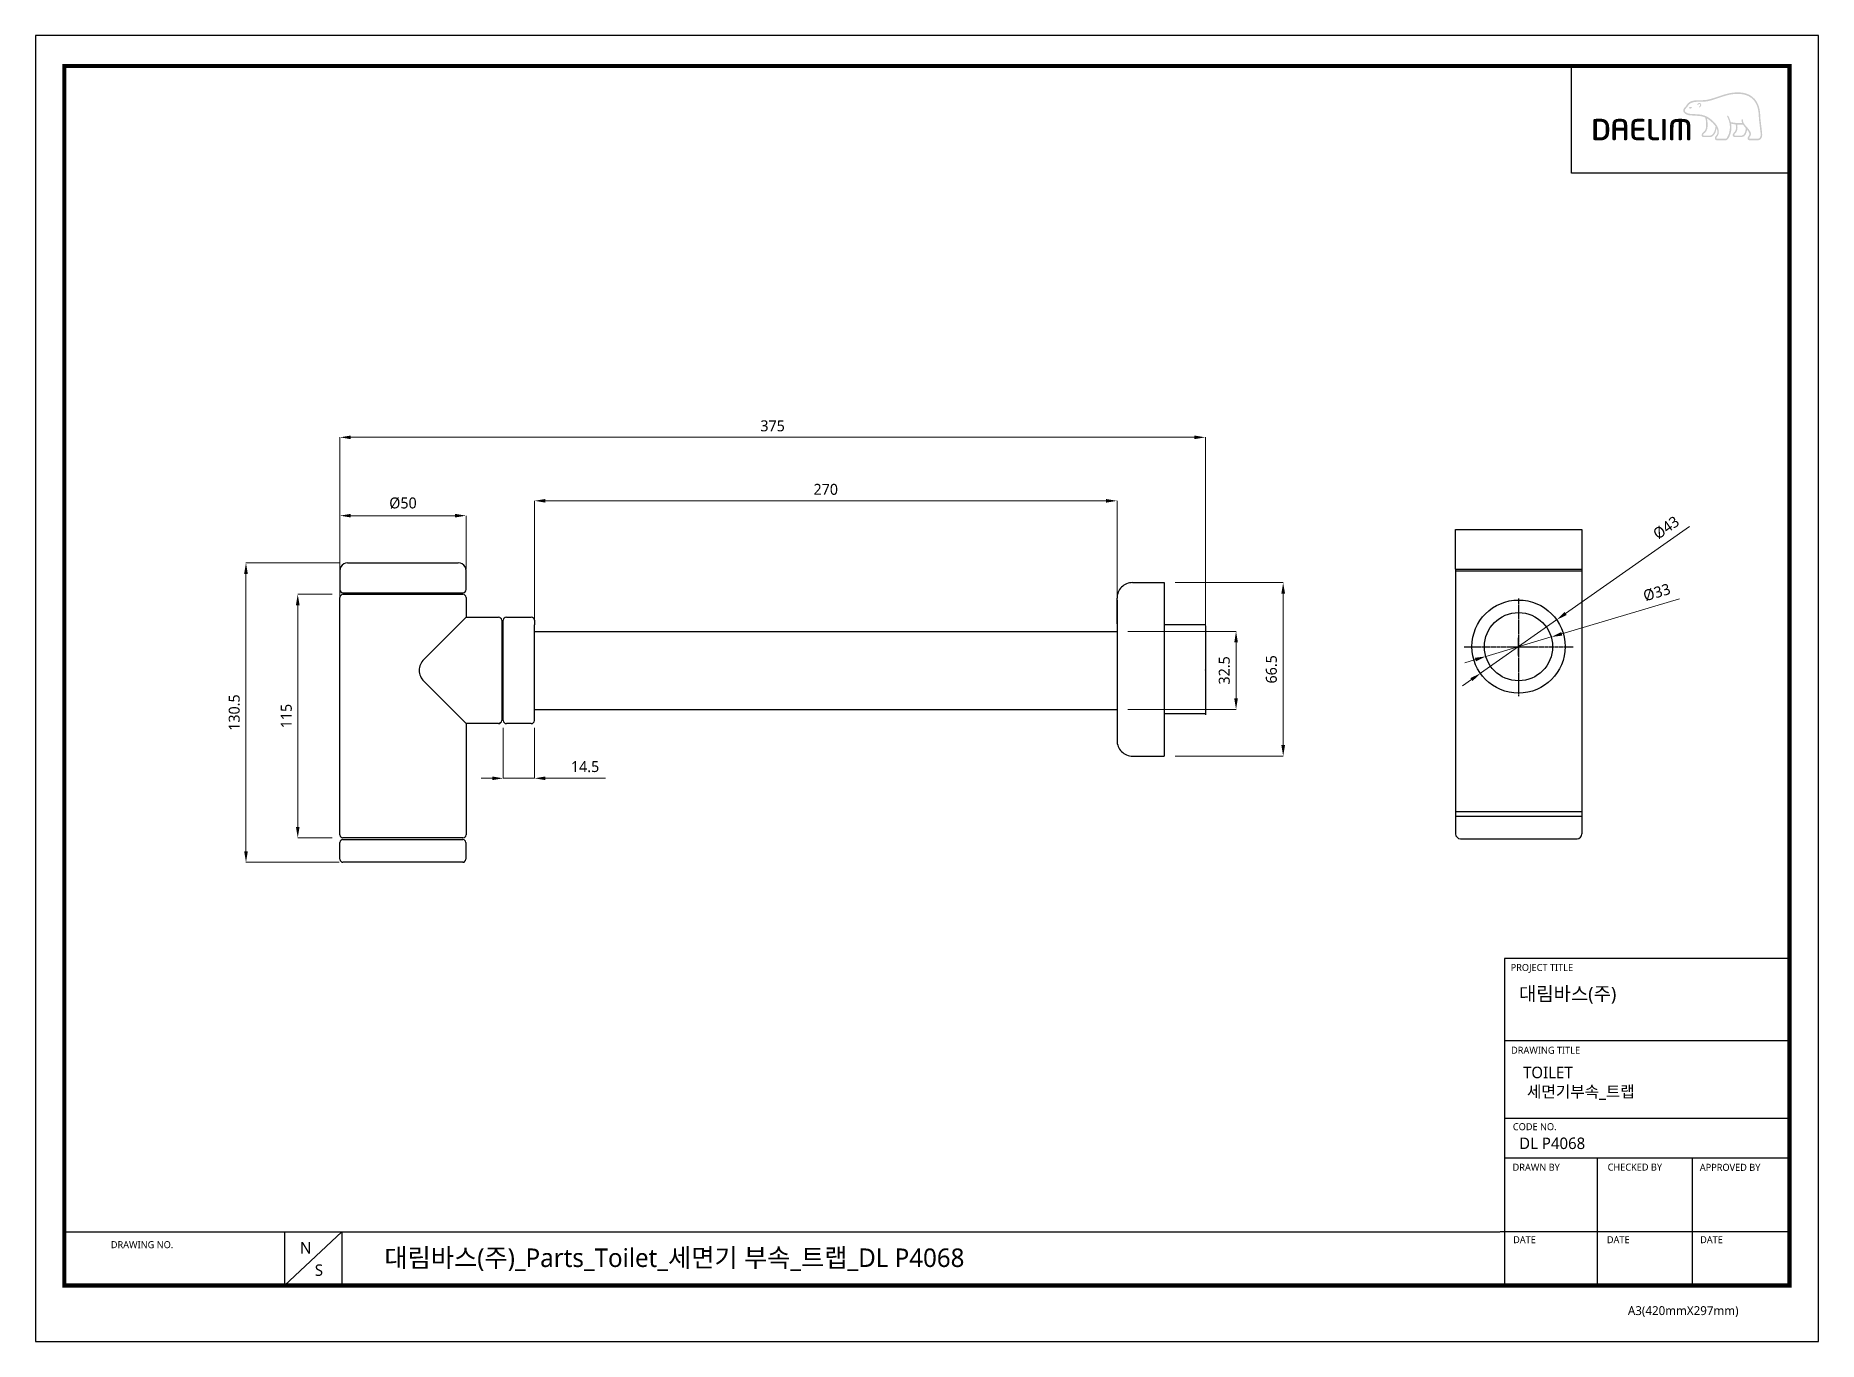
# Model space of a CAD drawing. Extents: x 0 to 651, y -547 to -70.
import ezdxf

# ---------------------------------------------------------------- set-up
doc = ezdxf.new("R2010")
doc.units = 0
doc.header["$LTSCALE"] = 10
doc.header["$MEASUREMENT"] = 0
doc.header["$PDMODE"] = 3
doc.header["$PDSIZE"] = -10
doc.layers.get('0').update_dxf_attribs({"linetype": 'CONTINUOUS'})
doc.layers.get('DEFPOINTS').update_dxf_attribs({"linetype": 'CONTINUOUS'})
doc.layers.add('PDF2_형상', color=7, linetype='CONTINUOUS')
doc.styles.add('Daelim Dimension', font='NanumGothic.ttf')
doc.dimstyles.new('DEFAULT', dxfattribs={"dimscale": 2, "dimtxt": 2, "dimasz": 2, "dimexe": 0, "dimexo": 2, "dimgap": 1, "dimtad": 1, "dimdec": 0, "dimzin": 9, "dimdsep": 46, "dimtxsty": 'Daelim Dimension', "dimcen": 0.5, "dimclrd": 5, "dimclre": 5, "dimclrt": 256, "dimadec": 1, "dimazin": 0, "dimtfac": 1, "dimtdec": 0, "dimtix": 1, "dimtmove": 0, "dimatfit": 3, "dimfxl": 0, "dimtolj": 1, "dimtzin": 1, "dimlwd": 9, "dimlwe": 9, "dimarcsym": 0})

msp = doc.modelspace()

# ---------------------------------------------------------------- texts
at = {"color": 5, "ltscale": 40, "style": 'Daelim Dimension'}
for s, height, p in [('PROJECT TITLE', 2.569, (538.63, -411.6)), ('DRAWING TITLE', 2.569, (538.79, -441.83)), ('CODE NO.', 2.569, (539.44, -469.76)), ('DRAWN BY', 2.569, (539.34, -484.57)), ('CHECKED BY', 2.569, (574.05, -484.52)), ('APPROVED BY', 2.569, (607.71, -484.6)), ('DRAWING NO.', 2.569, (27.44, -512.86)), ('DATE', 2.569, (539.54, -511.04)), ('DATE', 2.569, (573.77, -511.04)), ('DATE', 2.569, (607.83, -511.04)), ('A3(420mmX297mm)', 3.2424, (581.45, -537.29))]:
    msp.add_text(s, height=height, dxfattribs=at).set_placement(p)
at = {"attachment_point": 1, "style": 'Daelim Dimension'}
for s, insert, char_height, width in [('대림바스(주)', (541.68, -417.4), 5.036, 80.9399), (' TOILET\\P  세면기부속_트랩', (541.73, -446.55), 4.204, 88.8638), ('DL P4068', (541.73, -472.44), 4.204, 70.7511), ('N', (96.53, -510.61), 4.2, 5.8673), ('S', (101.94, -518.78), 4.2, 5.8673)]:
    msp.add_mtext(s, dxfattribs=dict(at, insert=insert, char_height=char_height, width=width))
at = {"color": 2, "insert": (127.34, -512.97), "char_height": 6.7566, "width": 305.0527, "attachment_point": 1, "style": 'Daelim Dimension'}
msp.add_mtext('대림바스(주)_Parts_Toilet_세면기 부속_트랩_DL P4068', dxfattribs=at)

# ---------------------------------------------------------------- blocks, each defined once
blk = doc.blocks.new('*D0')
at = {"color": 5, "linetype": 'ByBlock', "lineweight": 9, "ltscale": 0.5}
for p, q in [((416.16, -269.72), (455.57, -269.72)), ((455.57, -273.72), (455.57, -329.08)), ((416.16, -333.08), (455.57, -333.08))]:
    blk.add_line(p, q, dxfattribs=at)
at = {"color": 5, "ltscale": 0.5}
for points in [[(454.91, -273.72), (456.24, -273.72), (455.57, -269.72)], [(454.91, -329.08), (456.24, -329.08), (455.57, -333.08)]]:
    blk.add_solid(points, dxfattribs=at)
at = {"layer": 'DEFPOINTS', "color": 0, "ltscale": 0.5}
for p in [(412.16, -269.72), (412.16, -333.08), (455.57, -333.08)]:
    blk.add_point(p, dxfattribs=at)
at = {"ltscale": 0.5, "insert": (451.29, -301.4), "char_height": 4, "attachment_point": 5, "rotation": 90, "style": 'Daelim Dimension'}
blk.add_mtext('\\A1;66.5', dxfattribs=at)
blk = doc.blocks.new('*D1')
at = {"color": 5, "linetype": 'ByBlock', "lineweight": 9, "ltscale": 0.5}
for p, q in [((398.9, -287.55), (438.36, -287.55)), ((438.36, -291.55), (438.36, -312.01)), ((398.9, -316.01), (438.36, -316.01))]:
    blk.add_line(p, q, dxfattribs=at)
at = {"color": 5, "ltscale": 0.5}
for points in [[(437.7, -291.55), (439.03, -291.55), (438.36, -287.55)], [(437.7, -312.01), (439.03, -312.01), (438.36, -316.01)]]:
    blk.add_solid(points, dxfattribs=at)
at = {"layer": 'DEFPOINTS', "color": 0, "ltscale": 0.5}
for p in [(394.9, -287.55), (394.9, -316.01), (438.36, -316.01)]:
    blk.add_point(p, dxfattribs=at)
at = {"ltscale": 0.5, "insert": (434.08, -301.78), "char_height": 4, "attachment_point": 5, "rotation": 90, "style": 'Daelim Dimension'}
blk.add_mtext('\\A1;32.5', dxfattribs=at)
blk = doc.blocks.new('*D2')
at = {"color": 5, "linetype": 'ByBlock', "lineweight": 9, "ltscale": 0.5}
for p, q in [((111.09, -293.98), (111.09, -216.64)), ((115.09, -216.64), (423.15, -216.64)), ((427.15, -293.98), (427.15, -216.64))]:
    blk.add_line(p, q, dxfattribs=at)
at = {"color": 5, "ltscale": 0.5}
for points in [[(115.09, -215.98), (115.09, -217.31), (111.09, -216.64)], [(423.15, -215.98), (423.15, -217.31), (427.15, -216.64)]]:
    blk.add_solid(points, dxfattribs=at)
at = {"layer": 'DEFPOINTS', "color": 0, "ltscale": 0.5}
for p in [(427.15, -216.64), (111.09, -297.98), (427.15, -297.98)]:
    blk.add_point(p, dxfattribs=at)
at = {"ltscale": 0.5, "insert": (269.12, -212.46), "char_height": 4, "attachment_point": 5, "style": 'Daelim Dimension'}
blk.add_mtext('\\A1;375', dxfattribs=at)
blk = doc.blocks.new('*D3')
at = {"color": 5, "linetype": 'ByBlock', "lineweight": 9, "ltscale": 0.5}
for p, q in [((182.14, -283.55), (182.14, -239.83)), ((186.14, -239.83), (390.9, -239.83)), ((394.9, -283.55), (394.9, -239.83))]:
    blk.add_line(p, q, dxfattribs=at)
at = {"color": 5, "ltscale": 0.5}
for points in [[(186.14, -239.17), (186.14, -240.5), (182.14, -239.83)], [(390.9, -239.17), (390.9, -240.5), (394.9, -239.83)]]:
    blk.add_solid(points, dxfattribs=at)
at = {"layer": 'DEFPOINTS', "color": 0, "ltscale": 0.5}
for p in [(394.9, -239.83), (182.14, -287.55), (394.9, -287.55)]:
    blk.add_point(p, dxfattribs=at)
at = {"ltscale": 0.5, "insert": (288.52, -235.67), "char_height": 4, "attachment_point": 5, "style": 'Daelim Dimension'}
blk.add_mtext('\\A1;270', dxfattribs=at)
blk = doc.blocks.new('*D4')
at = {"color": 5, "linetype": 'ByBlock', "lineweight": 9, "ltscale": 0.5}
for p, q in [((111.09, -264.82), (111.09, -245.26)), ((115.09, -245.26), (153.19, -245.26)), ((157.19, -264.82), (157.19, -245.26))]:
    blk.add_line(p, q, dxfattribs=at)
at = {"color": 5, "ltscale": 0.5}
for points in [[(115.09, -244.59), (115.09, -245.92), (111.09, -245.26)], [(153.19, -244.59), (153.19, -245.92), (157.19, -245.26)]]:
    blk.add_solid(points, dxfattribs=at)
at = {"layer": 'DEFPOINTS', "color": 0, "ltscale": 0.5}
for p in [(157.19, -245.26), (111.09, -268.82), (157.19, -268.82)]:
    blk.add_point(p, dxfattribs=at)
at = {"ltscale": 0.5, "insert": (134.14, -240.7), "char_height": 4, "attachment_point": 5, "style": 'Daelim Dimension'}
blk.add_mtext('\\A1;%%C50', dxfattribs=at)
blk = doc.blocks.new('*D5')
at = {"color": 5, "linetype": 'ByBlock', "lineweight": 9, "ltscale": 0.5}
for p, q in [((110.79, -262.51), (76.81, -262.51)), ((76.81, -266.51), (76.81, -367.88)), ((110.79, -371.88), (76.81, -371.88))]:
    blk.add_line(p, q, dxfattribs=at)
at = {"color": 5, "ltscale": 0.5}
for points in [[(76.14, -266.51), (77.48, -266.51), (76.81, -262.51)], [(76.14, -367.88), (77.48, -367.88), (76.81, -371.88)]]:
    blk.add_solid(points, dxfattribs=at)
at = {"layer": 'DEFPOINTS', "color": 0, "ltscale": 0.5}
for p in [(114.79, -262.51), (76.81, -371.88), (114.79, -371.88)]:
    blk.add_point(p, dxfattribs=at)
at = {"ltscale": 0.5, "insert": (72.53, -317.19), "char_height": 4, "attachment_point": 5, "rotation": 90, "style": 'Daelim Dimension'}
blk.add_mtext('\\A1;130.5', dxfattribs=at)
blk = doc.blocks.new('*D6')
at = {"color": 5, "linetype": 'ByBlock', "lineweight": 9, "ltscale": 0.5}
for p, q in [((108.23, -273.99), (95.71, -273.99)), ((95.71, -277.99), (95.71, -358.96)), ((108.23, -362.96), (95.71, -362.96))]:
    blk.add_line(p, q, dxfattribs=at)
at = {"color": 5, "ltscale": 0.5}
for points in [[(95.04, -277.99), (96.38, -277.99), (95.71, -273.99)], [(95.04, -358.96), (96.38, -358.96), (95.71, -362.96)]]:
    blk.add_solid(points, dxfattribs=at)
at = {"layer": 'DEFPOINTS', "color": 0, "ltscale": 0.5}
for p in [(112.23, -273.99), (95.71, -362.96), (112.23, -362.96)]:
    blk.add_point(p, dxfattribs=at)
at = {"ltscale": 0.5, "insert": (91.55, -318.47), "char_height": 4, "attachment_point": 5, "rotation": 90, "style": 'Daelim Dimension'}
blk.add_mtext('\\A1;115', dxfattribs=at)
blk = doc.blocks.new('*D7')
at = {"color": 5, "linetype": 'ByBlock', "lineweight": 9, "ltscale": 0.5}
for p, q in [((170.75, -322.81), (170.75, -341.2)), ((182.14, -322.81), (182.14, -341.2)), ((166.75, -341.2), (162.75, -341.2)), ((170.75, -341.2), (182.14, -341.2)), ((186.14, -341.2), (208.09, -341.2))]:
    blk.add_line(p, q, dxfattribs=at)
at = {"color": 5, "ltscale": 0.5}
for points in [[(166.75, -340.54), (166.75, -341.87), (170.75, -341.2)], [(186.14, -340.54), (186.14, -341.87), (182.14, -341.2)]]:
    blk.add_solid(points, dxfattribs=at)
at = {"layer": 'DEFPOINTS', "color": 0, "ltscale": 0.5}
for p in [(170.75, -318.81), (182.14, -318.81), (182.14, -341.2)]:
    blk.add_point(p, dxfattribs=at)
at = {"ltscale": 0.5, "insert": (200.64, -336.95), "char_height": 4, "attachment_point": 5, "style": 'Daelim Dimension'}
blk.add_mtext('\\A1;14.5', dxfattribs=at)
blk = doc.blocks.new('*D8')
at = {"color": 5, "linetype": 'ByBlock', "lineweight": 9, "ltscale": 0.5}
for p, q in [((603.98, -249.24), (558.71, -281.02)), ((527.6, -302.85), (555.44, -283.31)), ((524.33, -305.15), (521.05, -307.45))]:
    blk.add_line(p, q, dxfattribs=at)
at = {"color": 5, "ltscale": 0.5}
for points in [[(558.33, -280.47), (559.09, -281.56), (555.44, -283.31)], [(523.94, -304.6), (524.71, -305.7), (527.6, -302.85)]]:
    blk.add_solid(points, dxfattribs=at)
at = {"layer": 'DEFPOINTS', "color": 0, "ltscale": 0.5}
for p in [(555.44, -283.31), (527.6, -302.85)]:
    blk.add_point(p, dxfattribs=at)
at = {"ltscale": 0.5, "insert": (595.43, -249.67), "char_height": 4, "attachment_point": 5, "rotation": 35.06534, "style": 'Daelim Dimension'}
blk.add_mtext('\\A1;%%C43', dxfattribs=at)
blk = doc.blocks.new('*D9')
at = {"color": 5, "linetype": 'ByBlock', "lineweight": 9, "ltscale": 0.5}
for p, q in [((600.27, -275.63), (557.29, -288.43)), ((529.59, -296.68), (553.45, -289.57)), ((525.76, -297.82), (521.93, -298.96))]:
    blk.add_line(p, q, dxfattribs=at)
at = {"color": 5, "ltscale": 0.5}
for points in [[(557.1, -287.79), (557.48, -289.07), (553.45, -289.57)], [(525.57, -297.18), (525.95, -298.46), (529.59, -296.68)]]:
    blk.add_solid(points, dxfattribs=at)
at = {"layer": 'DEFPOINTS', "color": 0, "ltscale": 0.5}
for p in [(553.45, -289.57), (529.59, -296.68)]:
    blk.add_point(p, dxfattribs=at)
at = {"ltscale": 0.5, "insert": (592.02, -273.33), "char_height": 4, "attachment_point": 5, "rotation": 16.58682, "style": 'Daelim Dimension'}
blk.add_mtext('\\A1;%%C33', dxfattribs=at)

# ---------------------------------------------------------------- dimensions: what is measured, and where the dimension line sits
at = {"ltscale": 0.5}
for base, p1, p2, text, picture, middle in [((427.15, -216.64), (111.09, -297.98), (427.15, -297.98), '375', '*D2', (269.12, -212.46)), ((394.9, -239.83), (182.14, -287.55), (394.9, -287.55), '270', '*D3', (288.52, -235.67)), ((157.19, -245.26), (111.09, -268.82), (157.19, -268.82), '%%C50', '*D4', (134.14, -240.7))]:
    dim = msp.add_linear_dim(base=base, p1=p1, p2=p2, text=text, dimstyle='DEFAULT', override={"dimdec": 1, "dimtdec": 1, "dimfxl": 1.25, "dimarcsym": 1}, dxfattribs=at)
    dim.commit()
    dim.dimension.update_dxf_attribs({"geometry": picture, "text_midpoint": middle})
for p1, p2, text, picture, middle in [((527.6, -302.85), (555.44, -283.31), '%%C43', '*D8', (598.05, -253.4)), ((529.59, -296.68), (553.45, -289.57), '%%C33', '*D9', (593.32, -277.7))]:
    dim = msp.add_diameter_dim_2p(p1=p1, p2=p2, text=text, dimstyle='DEFAULT', override={"dimdec": 1, "dimtdec": 1, "dimfxl": 1.25, "dimarcsym": 1}, dxfattribs=at)
    dim.commit()
    dim.dimension.update_dxf_attribs({"geometry": picture, "text_midpoint": middle, "dimtype": 131})
for base, p1, p2, text, picture, middle in [((76.81, -371.88), (114.79, -262.51), (114.79, -371.88), '130.5', '*D5', (72.53, -317.19)), ((455.57, -333.08), (412.16, -269.72), (412.16, -333.08), '66.5', '*D0', (451.29, -301.4)), ((95.71, -362.96), (112.23, -273.99), (112.23, -362.96), '115', '*D6', (91.55, -318.47))]:
    dim = msp.add_linear_dim(base=base, p1=p1, p2=p2, angle=90, text=text, dimstyle='DEFAULT', override={"dimdec": 1, "dimtdec": 1, "dimfxl": 1.25, "dimarcsym": 1}, dxfattribs=at)
    dim.commit()
    dim.dimension.update_dxf_attribs({"geometry": picture, "text_midpoint": middle})
dim = msp.add_aligned_dim(p1=(394.9, -287.55), p2=(394.9, -316.01), distance=43.47, text='32.5', dimstyle='DEFAULT', override={"dimdec": 1, "dimtdec": 1, "dimfxl": 1.25, "dimarcsym": 1}, dxfattribs=at)
dim.commit()
dim.dimension.update_dxf_attribs({"geometry": '*D1', "text_midpoint": (434.08, -301.78)})
dim = msp.add_linear_dim(base=(182.14, -341.2), p1=(170.75, -318.81), p2=(182.14, -318.81), text='14.5', dimstyle='DEFAULT', override={"dimdec": 1, "dimtdec": 1, "dimfxl": 1.25, "dimarcsym": 1}, dxfattribs=at)
dim.commit()
dim.dimension.update_dxf_attribs({"geometry": '*D7', "text_midpoint": (200.64, -341.2), "dimtype": 128})

# ---------------------------------------------------------------- hatches: boundary and pattern name
h = msp.add_hatch(color=5)
edge = h.paths.add_edge_path()
edge.add_spline(control_points=[(627.75, -93.03), (625.41, -90.41), (621.77, -90.39), (619.13, -90.82)], knot_values=[4, 4, 4, 4, 5, 5, 5, 5], degree=3, periodic=0)
edge.add_spline(control_points=[(619.13, -90.82), (617.52, -91.09), (615.95, -91.62), (614.45, -92.13)], knot_values=[5, 5, 5, 5, 6, 6, 6, 6], degree=3, periodic=0)
edge.add_spline(control_points=[(614.45, -92.13), (613.2, -92.56), (611.89, -93.01), (610.59, -93.29)], knot_values=[6, 6, 6, 6, 7, 7, 7, 7], degree=3, periodic=0)
edge.add_spline(control_points=[(610.59, -93.29), (609.69, -93.48), (608.55, -93.49), (607.55, -93.49)], knot_values=[7, 7, 7, 7, 8, 8, 8, 8], degree=3, periodic=0)
edge.add_spline(control_points=[(607.55, -93.49), (607.55, -93.49), (606.59, -93.51), (606.59, -93.51)], knot_values=[8.00001, 8.00001, 8.00001, 8.00001, 9, 9, 9, 9], degree=3, periodic=0)
edge.add_spline(control_points=[(606.59, -93.51), (604.71, -93.55), (603.42, -94.2), (602.78, -95.44)], knot_values=[9, 9, 9, 9, 10, 10, 10, 10], degree=3, periodic=0)
edge.add_spline(control_points=[(602.78, -95.44), (602.78, -95.44), (602.75, -95.5), (602.75, -95.5)], knot_values=[10.00001, 10.00001, 10.00001, 10.00001, 11, 11, 11, 11], degree=3, periodic=0)
edge.add_spline(control_points=[(602.75, -95.5), (602.64, -95.68), (602.5, -95.83), (602.34, -95.98)], knot_values=[11, 11, 11, 11, 12, 12, 12, 12], degree=3, periodic=0)
edge.add_spline(control_points=[(602.34, -95.98), (602.16, -96.16), (601.99, -96.33), (601.86, -96.55)], knot_values=[12, 12, 12, 12, 13, 13, 13, 13], degree=3, periodic=0)
edge.add_spline(control_points=[(601.86, -96.55), (601.62, -96.98), (601.6, -97.41), (601.8, -97.8)], knot_values=[13, 13, 13, 13, 14, 14, 14, 14], degree=3, periodic=0)
edge.add_spline(control_points=[(601.8, -97.8), (602.21, -98.55), (603.35, -98.96), (604.03, -99.01), (604.03, -99.01), (605.04, -99.07), (605.04, -99.07)], knot_values=[14, 14, 14, 14, 15, 15, 15, 16, 16, 16, 16], degree=3, periodic=0)
edge.add_spline(control_points=[(605.04, -99.07), (606.11, -99.14), (607.46, -99.21), (608.25, -99.35)], knot_values=[16, 16, 16, 16, 17, 17, 17, 17], degree=3, periodic=0)
edge.add_spline(control_points=[(608.25, -99.35), (608.76, -99.44), (609.24, -99.6), (609.69, -99.81)], knot_values=[17, 17, 17, 17, 18, 18, 18, 18], degree=3, periodic=0)
edge.add_spline(control_points=[(609.69, -99.81), (609.72, -99.86), (610.12, -101.33), (610.03, -102.95)], knot_values=[18, 18, 18, 18, 19, 19, 19, 19], degree=3, periodic=0)
edge.add_spline(control_points=[(610.03, -102.95), (609.97, -104.43), (609.31, -104.94), (608.85, -105.32)], knot_values=[19, 19, 19, 19, 20, 20, 20, 20], degree=3, periodic=0)
edge.add_spline(control_points=[(608.85, -105.32), (608.84, -105.33), (608.39, -105.68), (608.36, -106.12)], knot_values=[20, 20, 20, 20, 21, 21, 21, 21], degree=3, periodic=0)
edge.add_spline(control_points=[(608.36, -106.12), (608.33, -106.36), (608.4, -106.57), (608.54, -106.72)], knot_values=[21, 21, 21, 21, 22, 22, 22, 22], degree=3, periodic=0)
edge.add_spline(control_points=[(608.54, -106.72), (608.7, -106.89), (608.93, -106.97), (609.23, -106.97), (609.23, -106.97), (611.28, -106.97), (611.28, -106.97)], knot_values=[22, 22, 22, 22, 23, 23, 23, 24, 24, 24, 24], degree=3, periodic=0)
edge.add_spline(control_points=[(611.28, -106.97), (612.95, -106.97), (613.66, -105.01), (613.84, -103.65)], knot_values=[24, 24, 24, 24, 25, 25, 25, 25], degree=3, periodic=0)
edge.add_spline(control_points=[(613.84, -103.65), (614.33, -104.63), (614.32, -105.73), (613.69, -106.43)], knot_values=[25, 25, 25, 25, 26, 26, 26, 26], degree=3, periodic=0)
edge.add_spline(control_points=[(613.69, -106.43), (613.69, -106.43), (613.15, -106.94), (613.21, -107.42)], knot_values=[26.00001, 26.00001, 26.00001, 26.00001, 27, 27, 27, 27], degree=3, periodic=0)
edge.add_spline(control_points=[(613.21, -107.42), (613.26, -107.93), (613.68, -108.14), (614.03, -108.14), (614.03, -108.14), (616.94, -108.14), (616.94, -108.14)], knot_values=[27, 27, 27, 27, 28, 28, 28, 29, 29, 29, 29], degree=3, periodic=0)
edge.add_spline(control_points=[(616.94, -108.14), (617.45, -108.14), (617.86, -107.9), (618.13, -107.46)], knot_values=[29, 29, 29, 29, 30, 30, 30, 30], degree=3, periodic=0)
edge.add_spline(control_points=[(618.13, -107.46), (619.32, -105.5), (619.38, -103.57), (619.13, -102.07)], knot_values=[30, 30, 30, 30, 31, 31, 31, 31], degree=3, periodic=0)
edge.add_spline(control_points=[(619.13, -102.07), (619.48, -102.14), (620.07, -102.25), (620.8, -102.33)], knot_values=[31, 31, 31, 31, 32, 32, 32, 32], degree=3, periodic=0)
edge.add_spline(control_points=[(620.8, -102.33), (620.84, -102.53), (620.92, -102.99), (620.92, -102.99)], knot_values=[32, 32, 32, 32, 33, 33, 33, 33], degree=3, periodic=0)
edge.add_spline(control_points=[(620.92, -102.99), (620.94, -103.16), (620.94, -103.32), (620.94, -103.47)], knot_values=[33, 33, 33, 33, 34, 34, 34, 34], degree=3, periodic=0)
edge.add_spline(control_points=[(620.94, -103.47), (620.94, -104.6), (620.44, -105.08), (620.16, -105.36)], knot_values=[34, 34, 34, 34, 35, 35, 35, 35], degree=3, periodic=0)
edge.add_spline(control_points=[(620.16, -105.36), (620.15, -105.36), (619.77, -105.75), (619.72, -106.08)], knot_values=[35, 35, 35, 35, 36, 36, 36, 36], degree=3, periodic=0)
edge.add_spline(control_points=[(619.72, -106.08), (619.72, -106.08), (619.64, -106.41), (619.93, -106.71)], knot_values=[36.00001, 36.00001, 36.00001, 36.00001, 37, 37, 37, 37], degree=3, periodic=0)
edge.add_spline(control_points=[(619.93, -106.71), (620.1, -106.88), (620.36, -106.97), (620.7, -106.97), (620.7, -106.97), (622.96, -106.97), (622.96, -106.97)], knot_values=[37, 37, 37, 37, 38, 38, 38, 39, 39, 39, 39], degree=3, periodic=0)
edge.add_spline(control_points=[(622.96, -106.97), (624.4, -106.97), (624.85, -105.19), (624.99, -104.27)], knot_values=[39, 39, 39, 39, 40, 40, 40, 40], degree=3, periodic=0)
edge.add_spline(control_points=[(624.99, -104.27), (625.25, -104.59), (625.54, -104.98), (625.72, -105.36)], knot_values=[40, 40, 40, 40, 41, 41, 41, 41], degree=3, periodic=0)
edge.add_spline(control_points=[(625.72, -105.36), (625.84, -105.61), (625.86, -105.9), (625.77, -106.16)], knot_values=[41, 41, 41, 41, 42, 42, 42, 42], degree=3, periodic=0)
edge.add_spline(control_points=[(625.77, -106.16), (625.62, -106.64), (625.01, -106.99), (625.14, -107.56)], knot_values=[42, 42, 42, 42, 43, 43, 43, 43], degree=3, periodic=0)
edge.add_spline(control_points=[(625.14, -107.56), (625.24, -108), (625.61, -108.14), (626, -108.14), (626, -108.14), (628.9, -108.14), (628.9, -108.14)], knot_values=[43, 43, 43, 43, 44, 44, 44, 45, 45, 45, 45], degree=3, periodic=0)
edge.add_spline(control_points=[(628.9, -108.14), (628.92, -108.14), (629.5, -108.14), (629.97, -107.65)], knot_values=[45, 45, 45, 45, 46, 46, 46, 46], degree=3, periodic=0)
edge.add_spline(control_points=[(629.97, -107.65), (630.4, -107.18), (630.57, -106.48), (630.47, -105.51)], knot_values=[46, 46, 46, 46, 47, 47, 47, 47], degree=3, periodic=0)
edge.add_spline(control_points=[(630.47, -105.51), (630.47, -105.51), (630.03, -101.72), (630.03, -101.72)], knot_values=[0, 0, 0, 0, 1, 1, 1, 1], degree=3, periodic=0)
edge.add_spline(control_points=[(630.03, -101.72), (629.87, -100.62), (629.84, -100.02), (629.82, -99.44), (629.82, -99.44), (629.71, -97.94), (629.71, -97.94)], knot_values=[1, 1, 1, 1, 2, 2, 2, 3, 3, 3, 3], degree=3, periodic=0)
edge.add_spline(control_points=[(629.71, -97.94), (629.49, -95.9), (628.83, -94.24), (627.75, -93.03)], knot_values=[3, 3, 3, 3, 4, 4, 4, 4], degree=3, periodic=0)
edge = h.paths.add_edge_path(flags=16)
edge.add_spline(control_points=[(610.71, -93.83), (612.05, -93.54), (613.37, -93.09), (614.63, -92.66)], knot_values=[31, 31, 31, 31, 32, 32, 32, 32], degree=3, periodic=0)
edge.add_spline(control_points=[(614.63, -92.66), (616.11, -92.15), (617.65, -91.63), (619.22, -91.36)], knot_values=[32, 32, 32, 32, 33, 33, 33, 33], degree=3, periodic=0)
edge.add_spline(control_points=[(619.22, -91.36), (621.73, -90.95), (625.17, -90.98), (627.33, -93.4)], knot_values=[33, 33, 33, 33, 34, 34, 34, 34], degree=3, periodic=0)
edge.add_spline(control_points=[(627.33, -93.4), (628.33, -94.53), (628.95, -96.07), (629.15, -98), (629.15, -98), (629.26, -99.46), (629.26, -99.46)], knot_values=[34, 34, 34, 34, 35, 35, 35, 36, 36, 36, 36], degree=3, periodic=0)
edge.add_spline(control_points=[(629.26, -99.46), (629.29, -100.06), (629.32, -100.67), (629.48, -101.79), (629.48, -101.79), (629.91, -105.57), (629.91, -105.57)], knot_values=[36, 36, 36, 36, 37, 37, 37, 38, 38, 38, 38], degree=3, periodic=0)
edge.add_spline(control_points=[(629.91, -105.57), (629.99, -106.36), (629.86, -106.92), (629.57, -107.26)], knot_values=[38, 38, 38, 38, 39, 39, 39, 39], degree=3, periodic=0)
edge.add_spline(control_points=[(629.57, -107.26), (629.28, -107.58), (628.92, -107.58), (628.9, -107.58), (628.9, -107.58), (626.05, -107.58), (626.05, -107.58)], knot_values=[0, 0, 0, 0, 1, 1, 1, 2, 2, 2, 2], degree=3, periodic=0)
edge.add_spline(control_points=[(626.05, -107.58), (625.87, -107.58), (625.74, -107.51), (625.74, -107.3)], knot_values=[2, 2, 2, 2, 3, 3, 3, 3], degree=3, periodic=0)
edge.add_spline(control_points=[(625.74, -107.3), (625.74, -107.01), (626.12, -106.76), (626.26, -106.38)], knot_values=[3, 3, 3, 3, 4, 4, 4, 4], degree=3, periodic=0)
edge.add_spline(control_points=[(626.26, -106.38), (626.42, -105.97), (626.4, -105.52), (626.22, -105.12)], knot_values=[4, 4, 4, 4, 5, 5, 5, 5], degree=3, periodic=0)
edge.add_spline(control_points=[(626.22, -105.12), (625.88, -104.4), (625.38, -103.84), (624.89, -103.29)], knot_values=[5, 5, 5, 5, 6, 6, 6, 6], degree=3, periodic=0)
edge.add_spline(control_points=[(624.89, -103.29), (624.2, -102.52), (623.46, -101.77), (623.41, -100.7)], knot_values=[6, 6, 6, 6, 7, 7, 7, 7], degree=3, periodic=0)
edge.add_spline(control_points=[(623.41, -100.7), (623.39, -100.55), (623.33, -100.4), (623.17, -100.4)], knot_values=[7, 7, 7, 7, 8, 8, 8, 8], degree=3, periodic=0)
edge.add_spline(control_points=[(623.17, -100.4), (623.02, -100.41), (622.92, -100.55), (622.92, -100.75)], knot_values=[8, 8, 8, 8, 9, 9, 9, 9], degree=3, periodic=0)
edge.add_spline(control_points=[(622.92, -100.75), (622.96, -101.15), (623.07, -101.52), (623.2, -101.86)], knot_values=[9, 9, 9, 9, 10, 10, 10, 10], degree=3, periodic=0)
edge.add_spline(control_points=[(623.2, -101.86), (621.33, -101.94), (619.44, -101.57), (618.99, -101.48)], knot_values=[10, 10, 10, 10, 11, 11, 11, 11], degree=3, periodic=0)
edge.add_spline(control_points=[(618.99, -101.48), (618.66, -100.13), (618.12, -99.26), (618.12, -99.24)], knot_values=[11, 11, 11, 11, 12, 12, 12, 12], degree=3, periodic=0)
edge.add_spline(control_points=[(618.12, -99.24), (618.03, -99.11), (617.89, -99.06), (617.78, -99.13)], knot_values=[12, 12, 12, 12, 13, 13, 13, 13], degree=3, periodic=0)
edge.add_spline(control_points=[(617.78, -99.13), (617.67, -99.19), (617.65, -99.35), (617.73, -99.49)], knot_values=[13, 13, 13, 13, 14, 14, 14, 14], degree=3, periodic=0)
edge.add_spline(control_points=[(617.73, -99.49), (617.75, -99.52), (619.99, -103.32), (617.66, -107.18)], knot_values=[14, 14, 14, 14, 15, 15, 15, 15], degree=3, periodic=0)
edge.add_spline(control_points=[(617.66, -107.18), (617.49, -107.45), (617.26, -107.58), (616.94, -107.58), (616.94, -107.58), (614.04, -107.58), (614.04, -107.58)], knot_values=[15, 15, 15, 15, 16, 16, 16, 17, 17, 17, 17], degree=3, periodic=0)
edge.add_spline(control_points=[(614.04, -107.58), (613.92, -107.58), (613.75, -107.5), (613.75, -107.3)], knot_values=[17, 17, 17, 17, 18, 18, 18, 18], degree=3, periodic=0)
edge.add_spline(control_points=[(613.75, -107.3), (613.75, -107.1), (614.03, -106.8), (614.03, -106.8)], knot_values=[18, 18, 18, 18, 19, 19, 19, 19], degree=3, periodic=0)
edge.add_spline(control_points=[(614.03, -106.8), (615.19, -105.5), (614.6, -103.47), (613.48, -102.13)], knot_values=[19, 19, 19, 19, 20, 20, 20, 20], degree=3, periodic=0)
edge.add_spline(control_points=[(613.48, -102.13), (612.39, -100.83), (610.61, -99.21), (608.35, -98.8)], knot_values=[20, 20, 20, 20, 21, 21, 21, 21], degree=3, periodic=0)
edge.add_spline(control_points=[(608.35, -98.8), (607.53, -98.66), (606.16, -98.58), (605.07, -98.52), (605.07, -98.52), (604.07, -98.46), (604.07, -98.46)], knot_values=[21, 21, 21, 21, 22, 22, 22, 23, 23, 23, 23], degree=3, periodic=0)
edge.add_spline(control_points=[(604.07, -98.46), (603.51, -98.41), (602.59, -98.08), (602.3, -97.54)], knot_values=[23, 23, 23, 23, 24, 24, 24, 24], degree=3, periodic=0)
edge.add_spline(control_points=[(602.3, -97.54), (602.18, -97.32), (602.19, -97.08), (602.35, -96.83)], knot_values=[24, 24, 24, 24, 25, 25, 25, 25], degree=3, periodic=0)
edge.add_spline(control_points=[(602.35, -96.83), (602.45, -96.67), (602.59, -96.52), (602.74, -96.38)], knot_values=[25, 25, 25, 25, 26, 26, 26, 26], degree=3, periodic=0)
edge.add_spline(control_points=[(602.74, -96.38), (602.91, -96.2), (603.09, -96.02), (603.23, -95.77)], knot_values=[26, 26, 26, 26, 27, 27, 27, 27], degree=3, periodic=0)
edge.add_spline(control_points=[(603.23, -95.77), (603.23, -95.77), (603.27, -95.7), (603.27, -95.7)], knot_values=[27.00001, 27.00001, 27.00001, 27.00001, 28, 28, 28, 28], degree=3, periodic=0)
edge.add_spline(control_points=[(603.27, -95.7), (603.83, -94.65), (604.93, -94.1), (606.61, -94.06)], knot_values=[28, 28, 28, 28, 29, 29, 29, 29], degree=3, periodic=0)
edge.add_spline(control_points=[(606.61, -94.06), (606.61, -94.06), (607.55, -94.05), (607.55, -94.05)], knot_values=[29.00001, 29.00001, 29.00001, 29.00001, 30, 30, 30, 30], degree=3, periodic=0)
edge.add_spline(control_points=[(607.55, -94.05), (608.57, -94.04), (609.75, -94.04), (610.71, -93.83)], knot_values=[30, 30, 30, 30, 31, 31, 31, 31], degree=3, periodic=0)
edge = h.paths.add_edge_path(flags=0)
edge.add_spline(control_points=[(607.95, -94.61), (608.14, -94.76), (608.27, -94.97), (608.24, -95.23)], knot_values=[8, 8, 8, 8, 9, 9, 9, 9], degree=3, periodic=0)
edge.add_spline(control_points=[(608.24, -95.23), (608.2, -95.61), (607.88, -96.01), (607.63, -96.13)], knot_values=[7, 7, 7, 7, 8, 8, 8, 8], degree=3, periodic=0)
edge.add_spline(control_points=[(607.63, -96.13), (607.55, -96.17), (607.44, -96.15), (607.4, -96.06)], knot_values=[6, 6, 6, 6, 7, 7, 7, 7], degree=3, periodic=0)
edge.add_spline(control_points=[(607.4, -96.06), (607.36, -95.98), (607.41, -95.87), (607.5, -95.83)], knot_values=[5, 5, 5, 5, 6, 6, 6, 6], degree=3, periodic=0)
edge.add_spline(control_points=[(607.5, -95.83), (607.63, -95.74), (607.84, -95.47), (607.86, -95.24)], knot_values=[4, 4, 4, 4, 5, 5, 5, 5], degree=3, periodic=0)
edge.add_spline(control_points=[(607.86, -95.24), (607.88, -95.1), (607.84, -94.99), (607.72, -94.91)], knot_values=[3, 3, 3, 3, 4, 4, 4, 4], degree=3, periodic=0)
edge.add_spline(control_points=[(607.72, -94.91), (607.42, -94.7), (607.08, -95.11), (607.04, -95.14)], knot_values=[2, 2, 2, 2, 3, 3, 3, 3], degree=3, periodic=0)
edge.add_spline(control_points=[(607.04, -95.14), (606.98, -95.21), (606.87, -95.23), (606.81, -95.17)], knot_values=[1, 1, 1, 1, 2, 2, 2, 2], degree=3, periodic=0)
edge.add_spline(control_points=[(606.81, -95.17), (606.73, -95.11), (606.74, -95), (606.81, -94.92)], knot_values=[0, 0, 0, 0, 1, 1, 1, 1], degree=3, periodic=0)
edge.add_spline(control_points=[(606.81, -94.92), (606.99, -94.72), (607.5, -94.3), (607.95, -94.61)], knot_values=[9, 9, 9, 9, 10, 10, 10, 10], degree=3, periodic=0)
edge = h.paths.add_edge_path(flags=16)
edge.add_spline(control_points=[(610.56, -102.98), (610.61, -101.8), (610.44, -100.73), (610.31, -100.13), (610.31, -100.13), (612.14, -101.17), (613.47, -103.05)], knot_values=[5, 5, 5, 5, 6, 6, 6, 7, 7, 7, 7], degree=3, periodic=0)
edge.add_spline(control_points=[(613.47, -103.05), (613.37, -103.84), (612.92, -106.45), (611.28, -106.45), (611.28, -106.45), (609.23, -106.45), (609.23, -106.45)], knot_values=[0, 0, 0, 0, 1, 1, 1, 2, 2, 2, 2], degree=3, periodic=0)
edge.add_spline(control_points=[(609.23, -106.45), (609.08, -106.45), (608.9, -106.32), (608.9, -106.13)], knot_values=[2, 2, 2, 2, 3, 3, 3, 3], degree=3, periodic=0)
edge.add_spline(control_points=[(608.9, -106.13), (608.9, -105.93), (609.16, -105.73), (609.18, -105.73)], knot_values=[3, 3, 3, 3, 4, 4, 4, 4], degree=3, periodic=0)
edge.add_spline(control_points=[(609.18, -105.73), (609.69, -105.32), (610.47, -104.69), (610.56, -102.98)], knot_values=[4, 4, 4, 4, 5, 5, 5, 5], degree=3, periodic=0)
edge = h.paths.add_edge_path(flags=0)
edge.add_spline(control_points=[(604.82, -96.02), (604.82, -96.02), (604.89, -96.05), (604.79, -96.16)], knot_values=[1.00001, 1.00001, 1.00001, 1.00001, 2, 2, 2, 2], degree=3, periodic=0)
edge.add_spline(control_points=[(604.79, -96.16), (604.55, -96.5), (604.3, -96.58), (604.3, -96.58)], knot_values=[2, 2, 2, 2, 2.99999, 2.99999, 2.99999, 2.99999], degree=3, periodic=0)
edge.add_spline(control_points=[(604.3, -96.58), (604.3, -96.58), (604.11, -96.65), (604.01, -96.52)], knot_values=[3.00001, 3.00001, 3.00001, 3.00001, 4, 4, 4, 4], degree=3, periodic=0)
edge.add_spline(control_points=[(604.01, -96.52), (603.8, -96.27), (603.79, -96.13), (603.79, -96.13), (603.79, -96.13), (603.77, -96.03), (603.87, -96.01)], knot_values=[4, 4, 4, 4, 5, 5, 5, 6, 6, 6, 6], degree=3, periodic=0)
edge.add_spline(control_points=[(604.82, -96.02), (604.3, -95.81), (603.87, -96.01), (603.87, -96.01)], knot_values=[0.00001, 0.00001, 0.00001, 0.00001, 1, 1, 1, 1], degree=3, periodic=0)
edge = h.paths.add_edge_path(flags=16)
edge.add_spline(control_points=[(621.36, -102.37), (622, -102.42), (622.8, -102.45), (623.48, -102.41)], knot_values=[6, 6, 6, 6, 7, 7, 7, 7], degree=3, periodic=0)
edge.add_spline(control_points=[(623.48, -102.41), (623.74, -102.82), (624.18, -103.33), (624.51, -103.72)], knot_values=[7, 7, 7, 7, 8, 8, 8, 8], degree=3, periodic=0)
edge.add_spline(control_points=[(624.51, -103.72), (624.51, -103.75), (624.33, -106.45), (622.96, -106.45)], knot_values=[9, 9, 9, 9, 10, 10, 10, 10], degree=3, periodic=0)
edge.add_spline(control_points=[(622.96, -106.45), (622.96, -106.45), (620.63, -106.45), (620.63, -106.45)], knot_values=[0, 0, 0, 0, 1, 1, 1, 1], degree=3, periodic=0)
edge.add_spline(control_points=[(620.63, -106.45), (620.45, -106.45), (620.32, -106.31), (620.32, -106.13)], knot_values=[1, 1, 1, 1, 2, 2, 2, 2], degree=3, periodic=0)
edge.add_spline(control_points=[(620.32, -106.13), (620.32, -105.95), (620.51, -105.74), (620.52, -105.73)], knot_values=[2, 2, 2, 2, 3, 3, 3, 3], degree=3, periodic=0)
edge.add_spline(control_points=[(620.52, -105.73), (621, -105.27), (621.48, -104.65), (621.48, -103.48)], knot_values=[3, 3, 3, 3, 4, 4, 4, 4], degree=3, periodic=0)
edge.add_spline(control_points=[(621.48, -103.48), (621.48, -103.31), (621.47, -103.12), (621.45, -102.93)], knot_values=[4, 4, 4, 4, 5, 5, 5, 5], degree=3, periodic=0)
edge.add_spline(control_points=[(621.45, -102.93), (621.45, -102.93), (621.39, -102.6), (621.36, -102.37)], knot_values=[5.00001, 5.00001, 5.00001, 5.00001, 6, 6, 6, 6], degree=3, periodic=0)
h = msp.add_hatch(color=5)
edge = h.paths.add_edge_path()
edge.add_spline(control_points=[(574.62, -103.51), (574.62, -101.37), (573.48, -100.24), (571.32, -100.24)], knot_values=[7, 7, 7, 7, 8, 8, 8, 8], degree=3, periodic=0)
edge.add_spline(control_points=[(571.32, -100.24), (570.52, -100.24), (569.52, -100.28), (569.2, -100.34)], knot_values=[0, 0, 0, 0, 1, 1, 1, 1], degree=3, periodic=0)
edge.add_spline(control_points=[(569.2, -100.34), (568.99, -100.37), (568.86, -100.53), (568.86, -100.73), (568.86, -100.73), (568.86, -107.67), (568.86, -107.67)], knot_values=[1, 1, 1, 1, 2, 2, 2, 3, 3, 3, 3], degree=3, periodic=0)
edge.add_spline(control_points=[(568.86, -107.67), (568.86, -107.88), (568.99, -108.03), (569.21, -108.07)], knot_values=[3, 3, 3, 3, 4, 4, 4, 4], degree=3, periodic=0)
edge.add_spline(control_points=[(569.21, -108.07), (569.52, -108.11), (570.52, -108.17), (571.32, -108.17)], knot_values=[4, 4, 4, 4, 5, 5, 5, 5], degree=3, periodic=0)
edge.add_spline(control_points=[(571.32, -108.17), (573.48, -108.17), (574.62, -107.03), (574.62, -104.88), (574.62, -104.88), (574.62, -103.51), (574.62, -103.51)], knot_values=[5, 5, 5, 5, 6, 6, 6, 7, 7, 7, 7], degree=3, periodic=0)
edge = h.paths.add_edge_path(flags=16)
edge.add_spline(control_points=[(571.31, -101.31), (572.75, -101.31), (573.39, -101.99), (573.39, -103.51), (573.39, -103.51), (573.39, -103.86), (573.39, -104.2)], knot_values=[4, 4, 4, 4, 5, 5, 5, 5.5, 5.5, 5.5, 5.5], degree=3, periodic=0)
edge.add_spline(control_points=[(573.39, -104.2), (573.39, -104.54), (573.39, -104.88), (573.39, -104.88)], knot_values=[5.5, 5.5, 5.5, 5.5, 6, 6, 6, 6], degree=3, periodic=0)
edge.add_spline(control_points=[(573.39, -104.88), (573.39, -106.37), (572.71, -107.1), (571.32, -107.1)], knot_values=[0, 0, 0, 0, 1, 1, 1, 1], degree=3, periodic=0)
edge.add_spline(control_points=[(571.32, -107.1), (571.32, -107.1), (570.36, -107.08), (570.11, -107.07), (570.11, -107.07), (570.11, -101.37), (570.11, -101.37)], knot_values=[1.00001, 1.00001, 1.00001, 1.00001, 2, 2, 2, 3, 3, 3, 3], degree=3, periodic=0)
edge.add_spline(control_points=[(570.11, -101.37), (570.61, -101.31), (571.31, -101.31), (571.31, -101.31)], knot_values=[3, 3, 3, 3, 4, 4, 4, 4], degree=3, periodic=0)
h = msp.add_hatch(color=5)
edge = h.paths.add_edge_path()
edge.add_spline(control_points=[(581.2, -102.47), (581.2, -100.93), (580.46, -100.24), (578.8, -100.24)], knot_values=[13, 13, 13, 13, 14, 14, 14, 14], degree=3, periodic=0)
edge.add_spline(control_points=[(578.8, -100.24), (578.8, -100.24), (578.2, -100.24), (578.2, -100.24)], knot_values=[0.00001, 0.00001, 0.00001, 0.00001, 1, 1, 1, 1], degree=3, periodic=0)
edge.add_spline(control_points=[(578.2, -100.24), (576.54, -100.24), (575.81, -100.93), (575.81, -102.47), (575.81, -102.47), (575.81, -107.76), (575.81, -107.76)], knot_values=[1, 1, 1, 1, 2, 2, 2, 3, 3, 3, 3], degree=3, periodic=0)
edge.add_spline(control_points=[(575.81, -107.76), (575.81, -107.94), (575.96, -108.09), (576.14, -108.09)], knot_values=[3, 3, 3, 3, 4, 4, 4, 4], degree=3, periodic=0)
edge.add_spline(control_points=[(576.14, -108.09), (576.14, -108.09), (576.72, -108.09), (576.72, -108.09)], knot_values=[4.00001, 4.00001, 4.00001, 4.00001, 5, 5, 5, 5], degree=3, periodic=0)
edge.add_spline(control_points=[(576.72, -108.09), (576.91, -108.09), (577.05, -107.91), (577.05, -107.76), (577.05, -107.76), (577.05, -107), (577.05, -106.22)], knot_values=[5, 5, 5, 5, 6, 6, 6, 6.5, 6.5, 6.5, 6.5], degree=3, periodic=0)
edge.add_spline(control_points=[(577.05, -106.22), (577.05, -105.44), (577.05, -104.65), (577.05, -104.59), (577.05, -104.59), (579.97, -104.59), (579.97, -104.59)], knot_values=[6.5, 6.5, 6.5, 6.5, 7, 7, 7, 8, 8, 8, 8], degree=3, periodic=0)
edge.add_spline(control_points=[(579.97, -104.59), (579.97, -104.71), (579.97, -107.76), (579.97, -107.76)], knot_values=[8, 8, 8, 8, 9, 9, 9, 9], degree=3, periodic=0)
edge.add_spline(control_points=[(579.97, -107.76), (579.97, -107.95), (580.11, -108.09), (580.29, -108.09)], knot_values=[9, 9, 9, 9, 10, 10, 10, 10], degree=3, periodic=0)
edge.add_spline(control_points=[(580.29, -108.09), (580.29, -108.09), (580.87, -108.09), (580.87, -108.09)], knot_values=[10.00001, 10.00001, 10.00001, 10.00001, 11, 11, 11, 11], degree=3, periodic=0)
edge.add_spline(control_points=[(580.87, -108.09), (581.07, -108.09), (581.2, -107.91), (581.2, -107.76), (581.2, -107.76), (581.2, -102.47), (581.2, -102.47)], knot_values=[11, 11, 11, 11, 12, 12, 12, 13, 13, 13, 13], degree=3, periodic=0)
edge = h.paths.add_edge_path(flags=16)
edge.add_spline(control_points=[(577.05, -102.47), (577.05, -101.49), (577.33, -101.33), (578.2, -101.33)], knot_values=[2, 2, 2, 2, 3, 3, 3, 3], degree=3, periodic=0)
edge.add_spline(control_points=[(578.2, -101.33), (578.2, -101.33), (578.8, -101.33), (578.8, -101.33)], knot_values=[3.00001, 3.00001, 3.00001, 3.00001, 4, 4, 4, 4], degree=3, periodic=0)
edge.add_spline(control_points=[(578.8, -101.33), (579.68, -101.33), (579.97, -101.49), (579.97, -102.47)], knot_values=[4, 4, 4, 4, 5, 5, 5, 5], degree=3, periodic=0)
edge.add_spline(control_points=[(579.97, -102.47), (579.97, -102.47), (579.97, -103.41), (579.97, -103.5)], knot_values=[5.00001, 5.00001, 5.00001, 5.00001, 6, 6, 6, 6], degree=3, periodic=0)
edge.add_spline(control_points=[(579.97, -103.5), (579.97, -103.5), (577.05, -103.5), (577.05, -103.5)], knot_values=[0, 0, 0, 0, 1, 1, 1, 1], degree=3, periodic=0)
edge.add_spline(control_points=[(577.05, -103.5), (577.05, -103.41), (577.05, -102.47), (577.05, -102.47)], knot_values=[1, 1, 1, 1, 2, 2, 2, 2], degree=3, periodic=0)
h = msp.add_hatch(color=5)
edge = h.paths.add_edge_path()
edge.add_spline(control_points=[(583.98, -103.51), (583.98, -103.41), (583.98, -102.26), (583.98, -102.26)], knot_values=[14, 14, 14, 14, 15, 15, 15, 15], degree=3, periodic=0)
edge.add_spline(control_points=[(583.98, -102.26), (583.98, -101.67), (583.98, -101.35), (585.12, -101.35), (585.12, -101.35), (585.69, -101.35), (586.26, -101.35)], knot_values=[15, 15, 15, 15, 16, 16, 16, 16.5, 16.5, 16.5, 16.5], degree=3, periodic=0)
edge.add_spline(control_points=[(586.26, -101.35), (586.83, -101.35), (587.4, -101.35), (587.4, -101.35), (587.4, -101.35), (587.4, -101.1), (587.4, -100.84)], knot_values=[16.5, 16.5, 16.5, 16.5, 17, 17, 17, 17.5, 17.5, 17.5, 17.5], degree=3, periodic=0)
edge.add_spline(control_points=[(587.4, -100.84), (587.4, -100.58), (587.4, -100.32), (587.4, -100.32)], knot_values=[17.5, 17.5, 17.5, 17.5, 18, 18, 18, 18], degree=3, periodic=0)
edge.add_spline(control_points=[(587.4, -100.32), (587.4, -100.32), (587.17, -100.3), (587.17, -100.3)], knot_values=[18.00001, 18.00001, 18.00001, 18.00001, 19, 19, 19, 19], degree=3, periodic=0)
edge.add_spline(control_points=[(587.17, -100.3), (586.7, -100.26), (585.68, -100.24), (585.11, -100.24)], knot_values=[19, 19, 19, 19, 20, 20, 20, 20], degree=3, periodic=0)
edge.add_spline(control_points=[(585.11, -100.24), (583.5, -100.24), (582.73, -100.89), (582.73, -102.26)], knot_values=[20, 20, 20, 20, 21, 21, 21, 21], degree=3, periodic=0)
edge.add_spline(control_points=[(582.73, -102.26), (582.73, -102.26), (582.73, -106.15), (582.73, -106.15)], knot_values=[0, 0, 0, 0, 1, 1, 1, 1], degree=3, periodic=0)
edge.add_spline(control_points=[(582.73, -106.15), (582.73, -107.51), (583.5, -108.17), (585.11, -108.17)], knot_values=[1, 1, 1, 1, 2, 2, 2, 2], degree=3, periodic=0)
edge.add_spline(control_points=[(585.11, -108.17), (585.82, -108.17), (586.78, -108.15), (587.17, -108.11)], knot_values=[2, 2, 2, 2, 3, 3, 3, 3], degree=3, periodic=0)
edge.add_spline(control_points=[(587.17, -108.11), (587.17, -108.11), (587.34, -108.1), (587.34, -108.1)], knot_values=[3.00001, 3.00001, 3.00001, 3.00001, 3.99999, 3.99999, 3.99999, 3.99999], degree=3, periodic=0)
edge.add_spline(control_points=[(587.34, -108.1), (587.34, -108.1), (587.34, -108.1), (587.34, -108.1), (587.34, -108.1), (587.4, -108.09), (587.4, -108.09)], knot_values=[3.99999, 3.99999, 3.99999, 3.99999, 4, 4, 4, 4.99999, 4.99999, 4.99999, 4.99999], degree=3, periodic=0)
edge.add_spline(control_points=[(587.4, -108.09), (587.4, -108.09), (587.4, -108.09), (587.4, -108.09), (587.4, -108.09), (587.4, -107.83), (587.4, -107.57)], knot_values=[4.99999, 4.99999, 4.99999, 4.99999, 5.25, 5.25, 5.25, 5.5, 5.5, 5.5, 5.5], degree=3, periodic=0)
edge.add_spline(control_points=[(587.4, -107.57), (587.4, -107.31), (587.4, -107.05), (587.4, -107.05), (587.4, -107.05), (585.12, -107.05), (585.12, -107.05)], knot_values=[5.5, 5.5, 5.5, 5.5, 6, 6, 6, 7, 7, 7, 7], degree=3, periodic=0)
edge.add_spline(control_points=[(585.12, -107.05), (583.98, -107.05), (583.98, -106.73), (583.98, -106.15), (583.98, -106.15), (583.98, -104.7), (583.98, -104.59)], knot_values=[7, 7, 7, 7, 8, 8, 8, 9, 9, 9, 9], degree=3, periodic=0)
edge.add_spline(control_points=[(583.98, -104.59), (584.09, -104.59), (587.05, -104.59), (587.05, -104.59)], knot_values=[9, 9, 9, 9, 10, 10, 10, 10], degree=3, periodic=0)
edge.add_spline(control_points=[(587.05, -104.59), (587.23, -104.59), (587.4, -104.44), (587.4, -104.25)], knot_values=[10, 10, 10, 10, 11, 11, 11, 11], degree=3, periodic=0)
edge.add_spline(control_points=[(587.4, -104.25), (587.4, -104.25), (587.4, -103.87), (587.4, -103.87)], knot_values=[11.00001, 11.00001, 11.00001, 11.00001, 12, 12, 12, 12], degree=3, periodic=0)
edge.add_spline(control_points=[(587.4, -103.87), (587.4, -103.67), (587.23, -103.51), (587.05, -103.51), (587.05, -103.51), (584.09, -103.51), (583.98, -103.51)], knot_values=[12, 12, 12, 12, 13, 13, 13, 14, 14, 14, 14], degree=3, periodic=0)
h = msp.add_hatch(color=5)
edge = h.paths.add_edge_path()
edge.add_spline(control_points=[(591.19, -107.05), (590.12, -107.05), (590.12, -106.65), (590.12, -106.26), (590.12, -106.26), (590.12, -100.65), (590.12, -100.65)], knot_values=[9, 9, 9, 9, 10, 10, 10, 11, 11, 11, 11], degree=3, periodic=0)
edge.add_spline(control_points=[(590.12, -100.65), (590.12, -100.47), (589.96, -100.3), (589.77, -100.3)], knot_values=[11, 11, 11, 11, 12, 12, 12, 12], degree=3, periodic=0)
edge.add_spline(control_points=[(589.77, -100.3), (589.77, -100.3), (589.24, -100.3), (589.24, -100.3)], knot_values=[12.00001, 12.00001, 12.00001, 12.00001, 12.99999, 12.99999, 12.99999, 12.99999], degree=3, periodic=0)
edge.add_spline(control_points=[(589.24, -100.3), (589.05, -100.3), (588.88, -100.47), (588.88, -100.65), (588.88, -100.65), (588.88, -106.15), (588.88, -106.15)], knot_values=[0, 0, 0, 0, 1, 1, 1, 2, 2, 2, 2], degree=3, periodic=0)
edge.add_spline(control_points=[(588.88, -106.15), (588.88, -107.94), (590.11, -108.17), (591.18, -108.17)], knot_values=[2, 2, 2, 2, 3, 3, 3, 3], degree=3, periodic=0)
edge.add_spline(control_points=[(591.18, -108.17), (591.96, -108.17), (592.15, -108.13), (592.39, -108.09)], knot_values=[3, 3, 3, 3, 4, 4, 4, 4], degree=3, periodic=0)
edge.add_spline(control_points=[(592.39, -108.09), (592.39, -108.09), (592.52, -108.08), (592.52, -108.08)], knot_values=[4.00001, 4.00001, 4.00001, 4.00001, 4.99999, 4.99999, 4.99999, 4.99999], degree=3, periodic=0)
edge.add_spline(control_points=[(592.52, -108.08), (592.52, -108.08), (592.52, -108.08), (592.52, -108.08), (592.52, -108.08), (592.7, -108.05), (592.7, -108.05)], knot_values=[4.99999, 4.99999, 4.99999, 4.99999, 5.499995, 5.499995, 5.499995, 5.99999, 5.99999, 5.99999, 5.99999], degree=3, periodic=0)
edge.add_spline(control_points=[(592.7, -108.05), (592.7, -108.05), (592.7, -108.05), (592.7, -108.05), (592.7, -108.05), (592.76, -108.04), (592.76, -108.04)], knot_values=[5.99999, 5.99999, 5.99999, 5.99999, 6.499995, 6.499995, 6.499995, 6.99999, 6.99999, 6.99999, 6.99999], degree=3, periodic=0)
edge.add_spline(control_points=[(592.76, -108.04), (592.76, -108.04), (592.76, -108.04), (592.76, -108.04), (592.76, -108.04), (592.76, -107.79), (592.76, -107.54)], knot_values=[6.99999, 6.99999, 6.99999, 6.99999, 7.25, 7.25, 7.25, 7.5, 7.5, 7.5, 7.5], degree=3, periodic=0)
edge.add_spline(control_points=[(592.76, -107.54), (592.76, -107.3), (592.76, -107.05), (592.76, -107.05), (592.76, -107.05), (591.19, -107.05), (591.19, -107.05)], knot_values=[7.5, 7.5, 7.5, 7.5, 8, 8, 8, 9, 9, 9, 9], degree=3, periodic=0)
h = msp.add_hatch(color=5)
edge = h.paths.add_edge_path()
edge.add_spline(control_points=[(594.89, -108.09), (595.09, -108.09), (595.21, -107.91), (595.21, -107.76), (595.21, -107.76), (595.21, -100.64), (595.21, -100.64)], knot_values=[4, 4, 4, 4, 5, 5, 5, 6, 6, 6, 6], degree=3, periodic=0)
edge.add_spline(control_points=[(595.21, -100.64), (595.21, -100.46), (595.07, -100.3), (594.89, -100.3)], knot_values=[6, 6, 6, 6, 7, 7, 7, 7], degree=3, periodic=0)
edge.add_spline(control_points=[(594.89, -100.3), (594.89, -100.3), (594.31, -100.3), (594.31, -100.3)], knot_values=[7.00001, 7.00001, 7.00001, 7.00001, 7.99999, 7.99999, 7.99999, 7.99999], degree=3, periodic=0)
edge.add_spline(control_points=[(594.31, -100.3), (594.1, -100.3), (593.97, -100.48), (593.97, -100.64), (593.97, -100.64), (593.97, -107.76), (593.97, -107.76)], knot_values=[0, 0, 0, 0, 1, 1, 1, 2, 2, 2, 2], degree=3, periodic=0)
edge.add_spline(control_points=[(593.97, -107.76), (593.97, -107.95), (594.13, -108.09), (594.31, -108.09)], knot_values=[2, 2, 2, 2, 3, 3, 3, 3], degree=3, periodic=0)
edge.add_spline(control_points=[(594.31, -108.09), (594.31, -108.09), (594.89, -108.09), (594.89, -108.09)], knot_values=[3.00001, 3.00001, 3.00001, 3.00001, 4, 4, 4, 4], degree=3, periodic=0)
h = msp.add_hatch(color=5)
edge = h.paths.add_edge_path()
edge.add_spline(control_points=[(598.1, -103.48), (598.1, -101.61), (598.35, -101.42), (599.94, -101.42)], knot_values=[5, 5, 5, 5, 6, 6, 6, 6], degree=3, periodic=0)
edge.add_spline(control_points=[(599.94, -101.42), (599.94, -101.53), (599.94, -107.76), (599.94, -107.76)], knot_values=[6, 6, 6, 6, 7, 7, 7, 7], degree=3, periodic=0)
edge.add_spline(control_points=[(599.94, -107.76), (599.94, -107.95), (600.09, -108.09), (600.28, -108.09)], knot_values=[7, 7, 7, 7, 8, 8, 8, 8], degree=3, periodic=0)
edge.add_spline(control_points=[(600.28, -108.09), (600.28, -108.09), (600.85, -108.09), (600.85, -108.09)], knot_values=[8.00001, 8.00001, 8.00001, 8.00001, 9, 9, 9, 9], degree=3, periodic=0)
edge.add_spline(control_points=[(600.85, -108.09), (601.06, -108.09), (601.19, -107.91), (601.19, -107.76), (601.19, -107.76), (601.19, -101.55), (601.19, -101.43)], knot_values=[9, 9, 9, 9, 10, 10, 10, 11, 11, 11, 11], degree=3, periodic=0)
edge.add_spline(control_points=[(601.19, -101.43), (601.93, -101.43), (602.4, -101.51), (602.67, -101.77)], knot_values=[11, 11, 11, 11, 12, 12, 12, 12], degree=3, periodic=0)
edge.add_spline(control_points=[(602.67, -101.77), (602.97, -102.07), (603.02, -102.63), (603.02, -103.48), (603.02, -103.48), (603.02, -107.76), (603.02, -107.76)], knot_values=[12, 12, 12, 12, 13, 13, 13, 14, 14, 14, 14], degree=3, periodic=0)
edge.add_spline(control_points=[(603.02, -107.76), (603.02, -107.94), (603.18, -108.09), (603.36, -108.09)], knot_values=[14, 14, 14, 14, 15, 15, 15, 15], degree=3, periodic=0)
edge.add_spline(control_points=[(603.36, -108.09), (603.36, -108.09), (603.95, -108.09), (603.95, -108.09)], knot_values=[15.00001, 15.00001, 15.00001, 15.00001, 16, 16, 16, 16], degree=3, periodic=0)
edge.add_spline(control_points=[(603.95, -108.09), (604.14, -108.09), (604.27, -107.91), (604.27, -107.76), (604.27, -107.76), (604.27, -103.38), (604.27, -103.38)], knot_values=[16, 16, 16, 16, 17, 17, 17, 18, 18, 18, 18], degree=3, periodic=0)
edge.add_spline(control_points=[(604.27, -103.38), (604.27, -100.72), (603.39, -100.27), (600.57, -100.27)], knot_values=[18, 18, 18, 18, 19, 19, 19, 19], degree=3, periodic=0)
edge.add_spline(control_points=[(600.57, -100.27), (597.74, -100.27), (596.85, -100.72), (596.85, -103.38)], knot_values=[19, 19, 19, 19, 20, 20, 20, 20], degree=3, periodic=0)
edge.add_spline(control_points=[(596.85, -103.38), (596.85, -103.38), (596.85, -107.76), (596.85, -107.76)], knot_values=[0, 0, 0, 0, 1, 1, 1, 1], degree=3, periodic=0)
edge.add_spline(control_points=[(596.85, -107.76), (596.85, -107.95), (597, -108.09), (597.19, -108.09)], knot_values=[1, 1, 1, 1, 2, 2, 2, 2], degree=3, periodic=0)
edge.add_spline(control_points=[(597.19, -108.09), (597.19, -108.09), (597.77, -108.09), (597.77, -108.09)], knot_values=[2.00001, 2.00001, 2.00001, 2.00001, 3, 3, 3, 3], degree=3, periodic=0)
edge.add_spline(control_points=[(597.77, -108.09), (597.98, -108.09), (598.1, -107.91), (598.1, -107.76), (598.1, -107.76), (598.1, -103.48), (598.1, -103.48)], knot_values=[3, 3, 3, 3, 4, 4, 4, 5, 5, 5, 5], degree=3, periodic=0)

# ---------------------------------------------------------------- linework, layer by layer
at = {"color": 5, "ltscale": 0.5}
for p, q in [((560.91, -120.16), (560.91, -80.97)), ((536.43, -407.07), (536.43, -527.1))]:
    msp.add_line(p, q, dxfattribs=at)
at = {"color": 5, "ltscale": 40}
for p, q in [((640.47, -120.16), (560.91, -120.16)), ((640.47, -407.07), (536.43, -407.07)), ((640.47, -437.14), (536.43, -437.14)), ((640.47, -437.14), (536.43, -437.14)), ((640.47, -465.43), (536.43, -465.43)), ((640.47, -465.43), (536.43, -465.43)), ((640.47, -480.02), (536.43, -480.02)), ((640.47, -480.02), (536.43, -480.02)), ((570.22, -480.02), (570.22, -526.47)), ((604.9, -480.02), (604.9, -526.47)), ((90.82, -506.93), (90.82, -526.55)), ((90.82, -506.93), (90.82, -526.55)), ((111.81, -506.93), (90.82, -526.55)), ((111.81, -506.93), (90.82, -526.55)), ((111.81, -506.93), (111.81, -526.55)), ((111.81, -506.93), (111.81, -526.55)), ((640.47, -506.85), (534.78, -506.85)), ((640.47, -506.85), (537.24, -506.85)), ((640.47, -526.47), (551.3, -526.47))]:
    msp.add_line(p, q, dxfattribs=at)
at = {"ltscale": 0.5}
for p, q in [((518.49, -264.79), (518.49, -265.36)), ((564.69, -264.79), (564.69, -265.36)), ((182.14, -320.09), (182.14, -285.18)), ((10.47, -526.47), (10.47, -526.47))]:
    msp.add_line(p, q, dxfattribs=at)
at = {"color": 5}
msp.add_line((10.47, -506.93), (534.66, -506.93), dxfattribs=at)
at = {"ltscale": 0.5}
msp.add_lwpolyline([(0, -546.9), (651, -546.9), (651, -69.9), (0, -69.9)], close=True, dxfattribs=at)
at = {"color": 5, "linetype": 'ByBlock', "lineweight": 200, "const_width": 1.5}
msp.add_lwpolyline([(10.47, -526.47), (640.47, -526.47), (640.47, -80.97), (10.47, -80.97)], close=True, dxfattribs=at)
at = {"ltscale": 0.5}
for centre, radius, start, end in [((520.48, -361.35), 2, 185.31784, 264.68193), ((562.72, -361.37), 1.97, 274.79308, 355.20551)]:
    msp.add_arc(centre, radius, start, end, dxfattribs=at)
at = {"layer": 'PDF2_형상', "lineweight": -3}
for points in [[(518.49, -264.79), (518.49, -250.37), (564.69, -250.37), (564.69, -264.79)], [(113.93, -262.51), (113.17, -262.6), (112.51, -262.89), (111.94, -263.36), (111.47, -263.93), (111.18, -264.6), (111.09, -265.36)], [(111.09, -265.36), (111.09, -272.28)], [(113.93, -262.51), (154.34, -262.51)], [(114.79, -262.51), (153.58, -262.51)], [(153.58, -262.51), (153.58, -262.41)], [(157.19, -265.36), (157.09, -264.6), (156.81, -263.93), (156.33, -263.36), (155.77, -262.89), (155.1, -262.6), (154.34, -262.51)], [(157.19, -272.28), (157.19, -265.36)], [(518.49, -264.79), (564.69, -264.79)], [(518.49, -265.36), (564.69, -265.36)], [(518.49, -265.36), (518.49, -361.54)], [(564.69, -265.36), (564.69, -361.54)], [(111.09, -272.28), (111.18, -272.75), (111.47, -273.04), (111.75, -273.32), (112.23, -273.42)], [(112.23, -273.42), (156.05, -273.42)], [(156.05, -273.42), (156.52, -273.32), (156.81, -273.04), (157.09, -272.75), (157.19, -272.28)], [(400.59, -269.72), (412.16, -269.72)], [(412.16, -269.72), (412.16, -333.08)], [(112.23, -273.99), (111.75, -274.08), (111.47, -274.37), (111.18, -274.65), (111.09, -275.13)], [(111.09, -361.82), (111.09, -275.13)], [(112.23, -273.99), (156.05, -273.99)], [(157.19, -275.13), (157.09, -274.65), (156.81, -274.37), (156.52, -274.08), (156.05, -273.99)], [(157.19, -275.13), (157.19, -282.33), (169.04, -282.33)], [(394.9, -284.8), (394.9, -275.41)], [(394.9, -276.07), (394.9, -327.39)], [(541.54, -275.5), (541.54, -275.98)], [(541.54, -276.07), (541.54, -276.55)], [(541.54, -276.64), (541.54, -277.12)], [(541.54, -277.21), (541.54, -277.59)], [(541.54, -277.78), (541.54, -278.16)], [(541.54, -278.26), (541.54, -278.73)], [(541.54, -278.82), (541.54, -279.3)], [(541.54, -279.39), (541.54, -279.87)], [(157.19, -282.33), (141.73, -297.8)], [(170.18, -283.47), (170.09, -283), (169.8, -282.71), (169.52, -282.43), (169.04, -282.33)], [(170.18, -283.47), (170.18, -320.09)], [(171.89, -282.33), (171.42, -282.43), (171.13, -282.71), (170.85, -283), (170.75, -283.47)], [(170.75, -320.09), (170.75, -283.47)], [(171.89, -282.33), (181, -282.33)], [(182.14, -283.47), (182.04, -283), (181.76, -282.71), (181.47, -282.43), (181, -282.33)], [(182.14, -283.47), (182.14, -285.18)], [(427.15, -285.09), (412.16, -285.09)], [(427.15, -285.46), (427.15, -318)], [(541.54, -279.96), (541.54, -280.34)], [(541.54, -280.53), (541.54, -280.91)], [(541.54, -281.01), (541.54, -281.48)], [(541.54, -281.58), (541.54, -282.05)], [(541.54, -282.14), (541.54, -282.62)], [(541.54, -282.71), (541.54, -283.09)], [(541.54, -283.28), (541.54, -283.66)], [(541.54, -283.76), (541.54, -284.23)], [(541.54, -284.33), (541.54, -284.8)], [(541.54, -284.9), (541.54, -285.37)], [(541.54, -285.46), (541.54, -285.84)], [(541.54, -286.03), (541.54, -286.41)], [(182.14, -287.55), (394.9, -287.55)], [(394.9, -287.55), (394.9, -327.77)], [(541.54, -286.51), (541.54, -286.98)], [(541.54, -287.08), (541.54, -287.55)], [(541.54, -287.65), (541.54, -288.12)], [(541.54, -288.22), (541.54, -288.59)], [(541.54, -288.78), (541.54, -289.16)], [(541.54, -289.26), (541.54, -289.73)], [(541.54, -289.83), (541.54, -290.3)], [(541.54, -296.37), (541.54, -289.92)], [(541.54, -296.37), (541.54, -289.92)], [(541.54, -290.4), (541.54, -290.87)], [(541.54, -290.97), (541.54, -291.35)], [(541.54, -291.54), (541.54, -291.91)], [(541.54, -292.01), (541.54, -292.48)], [(541.54, -292.58), (541.54, -293.05)], [(521.72, -293.15), (522.19, -293.15)], [(522.29, -293.15), (522.86, -293.15)], [(523.05, -293.15), (523.62, -293.15)], [(523.71, -293.15), (524.28, -293.15)], [(524.47, -293.15), (525.04, -293.15)], [(525.13, -293.15), (525.7, -293.15)], [(525.8, -293.15), (526.37, -293.15)], [(526.56, -293.15), (527.13, -293.15)], [(527.22, -293.15), (527.79, -293.15)], [(527.98, -293.15), (528.55, -293.15)], [(528.64, -293.15), (529.21, -293.15)], [(529.31, -293.15), (529.88, -293.15)], [(530.07, -293.15), (530.64, -293.15)], [(530.73, -293.15), (531.3, -293.15)], [(531.49, -293.15), (532.06, -293.15)], [(532.15, -293.15), (532.72, -293.15)], [(532.82, -293.15), (533.39, -293.15)], [(533.58, -293.15), (534.15, -293.15)], [(534.24, -293.15), (534.81, -293.15)], [(535, -293.15), (535.57, -293.15)], [(535.66, -293.15), (536.23, -293.15)], [(536.33, -293.15), (536.9, -293.15)], [(537.09, -293.15), (537.65, -293.15)], [(537.75, -293.15), (538.32, -293.15)], [(538.32, -293.15), (544.86, -293.15)], [(538.32, -293.15), (544.86, -293.15)], [(538.51, -293.15), (539.08, -293.15)], [(539.17, -293.15), (539.74, -293.15)], [(539.84, -293.15), (540.41, -293.15)], [(540.6, -293.15), (541.16, -293.15)], [(541.26, -293.15), (541.83, -293.15)], [(541.54, -293.15), (541.54, -293.62)], [(541.54, -293.72), (541.54, -294.1)], [(541.54, -294.29), (541.54, -294.67)], [(541.54, -294.76), (541.54, -295.23)], [(541.54, -295.33), (541.54, -295.8)], [(541.54, -295.9), (541.54, -296.37)], [(541.54, -296.47), (541.54, -296.85)], [(541.54, -297.04), (541.54, -297.42)], [(541.54, -297.51), (541.54, -297.99)], [(541.54, -298.08), (541.54, -298.55)], [(541.54, -298.65), (541.54, -299.12)], [(541.54, -299.22), (541.54, -299.6)], [(542.02, -293.15), (542.59, -293.15)], [(542.68, -293.15), (543.25, -293.15)], [(543.35, -293.15), (543.92, -293.15)], [(544.11, -293.15), (544.67, -293.15)], [(544.77, -293.15), (545.34, -293.15)], [(545.53, -293.15), (546.1, -293.15)], [(546.19, -293.15), (546.76, -293.15)], [(546.86, -293.15), (547.43, -293.15)], [(547.61, -293.15), (548.18, -293.15)], [(548.28, -293.15), (548.85, -293.15)], [(549.04, -293.15), (549.61, -293.15)], [(549.7, -293.15), (550.27, -293.15)], [(550.37, -293.15), (550.93, -293.15)], [(551.12, -293.15), (551.69, -293.15)], [(551.79, -293.15), (552.36, -293.15)], [(552.55, -293.15), (553.12, -293.15)], [(553.21, -293.15), (553.78, -293.15)], [(553.88, -293.15), (554.44, -293.15)], [(554.63, -293.15), (555.2, -293.15)], [(555.3, -293.15), (555.87, -293.15)], [(556.06, -293.15), (556.63, -293.15)], [(556.72, -293.15), (557.29, -293.15)], [(557.38, -293.15), (557.95, -293.15)], [(558.14, -293.15), (558.71, -293.15)], [(558.81, -293.15), (559.38, -293.15)], [(559.57, -293.15), (560.14, -293.15)], [(560.23, -293.15), (560.8, -293.15)], [(560.89, -293.15), (561.46, -293.15)], [(157.19, -321.23), (141.73, -305.76)], [(427.15, -301.69), (427.15, -301.59)], [(541.54, -299.79), (541.54, -300.17)], [(541.54, -300.26), (541.54, -300.74)], [(541.54, -300.83), (541.54, -301.31)], [(541.54, -301.4), (541.54, -301.87)], [(541.54, -301.97), (541.54, -302.35)], [(541.54, -302.54), (541.54, -302.92)], [(541.54, -303.01), (541.54, -303.49)], [(541.54, -303.58), (541.54, -304.06)], [(541.54, -304.15), (541.54, -304.63)], [(541.54, -304.72), (541.54, -305.1)], [(541.54, -305.29), (541.54, -305.67)], [(541.54, -305.76), (541.54, -306.24)], [(541.54, -306.33), (541.54, -306.81)], [(541.54, -306.9), (541.54, -307.38)], [(541.54, -307.47), (541.54, -307.85)], [(541.54, -308.04), (541.54, -308.42)], [(541.54, -308.51), (541.54, -308.99)], [(541.54, -309.08), (541.54, -309.56)], [(541.54, -309.65), (541.54, -310.13)], [(541.54, -310.22), (541.54, -310.6)], [(541.54, -310.79), (541.54, -311.17)], [(182.14, -316.01), (394.9, -316.01)], [(427.15, -317.62), (412.16, -317.62)], [(157.19, -321.23), (157.19, -361.82)], [(169.04, -321.23), (157.19, -321.23)], [(169.04, -321.23), (169.52, -321.13), (169.8, -320.85), (170.09, -320.56), (170.18, -320.09)], [(170.75, -320.09), (170.85, -320.56), (171.13, -320.85), (171.42, -321.13), (171.89, -321.23)], [(181, -321.23), (171.89, -321.23)], [(181, -321.23), (181.47, -321.13), (181.76, -320.85), (182.04, -320.56), (182.14, -320.09)], [(400.59, -333.08), (412.16, -333.08)], [(518.49, -353.38), (518.59, -353.38)], [(518.49, -353.38), (564.69, -353.38)], [(518.49, -354.99), (564.69, -354.99)], [(111.09, -362.01), (111.09, -361.82)], [(111.09, -361.82), (111.18, -362.3), (111.47, -362.58), (111.75, -362.87), (112.23, -362.96)], [(112.23, -363.53), (111.75, -363.63), (111.47, -363.91), (111.18, -364.2), (111.09, -364.67)], [(156.05, -362.96), (112.23, -362.96)], [(112.23, -363.53), (155.95, -363.53)], [(157.09, -364.67), (157, -364.2), (156.71, -363.91), (156.43, -363.63), (155.95, -363.53)], [(156.05, -362.96), (156.52, -362.87), (156.81, -362.58), (157.09, -362.3), (157.19, -361.82)], [(520.3, -363.34), (562.89, -363.34)], [(111.09, -370.74), (111.09, -364.67)], [(111.09, -370.74), (111.18, -371.21), (111.47, -371.5), (111.75, -371.78), (112.23, -371.88)], [(155.95, -371.88), (156.43, -371.78), (156.71, -371.5), (157, -371.21), (157.09, -370.74)], [(157.09, -364.67), (157.09, -370.74)], [(131.86, -371.88), (112.23, -371.88)], [(155.95, -371.88), (112.89, -371.88)]]:
    msp.add_lwpolyline(points, dxfattribs=at)
for centre, radius in [((541.52, -293.08), 17), ((541.52, -293.13), 12.45)]:
    msp.add_circle(centre, radius, dxfattribs=at)
for centre, radius, start, end in [((400.54, -275.36), 5.64, 89.47805, 180.52195), ((145.62, -301.78), 5.57, 134.30972, 225.69028), ((400.54, -327.44), 5.64, 179.47805, 270.52195)]:
    msp.add_arc(centre, radius, start, end, dxfattribs=at)

msp.set_redraw_order([(e.dxf.handle, doc.entitydb.next_handle()) for e in msp.query("TEXT MTEXT ATTDEF DIMENSION ARC_DIMENSION")])  # texts and dimensions are drawn at this point

doc.saveas('drawing.dxf')
